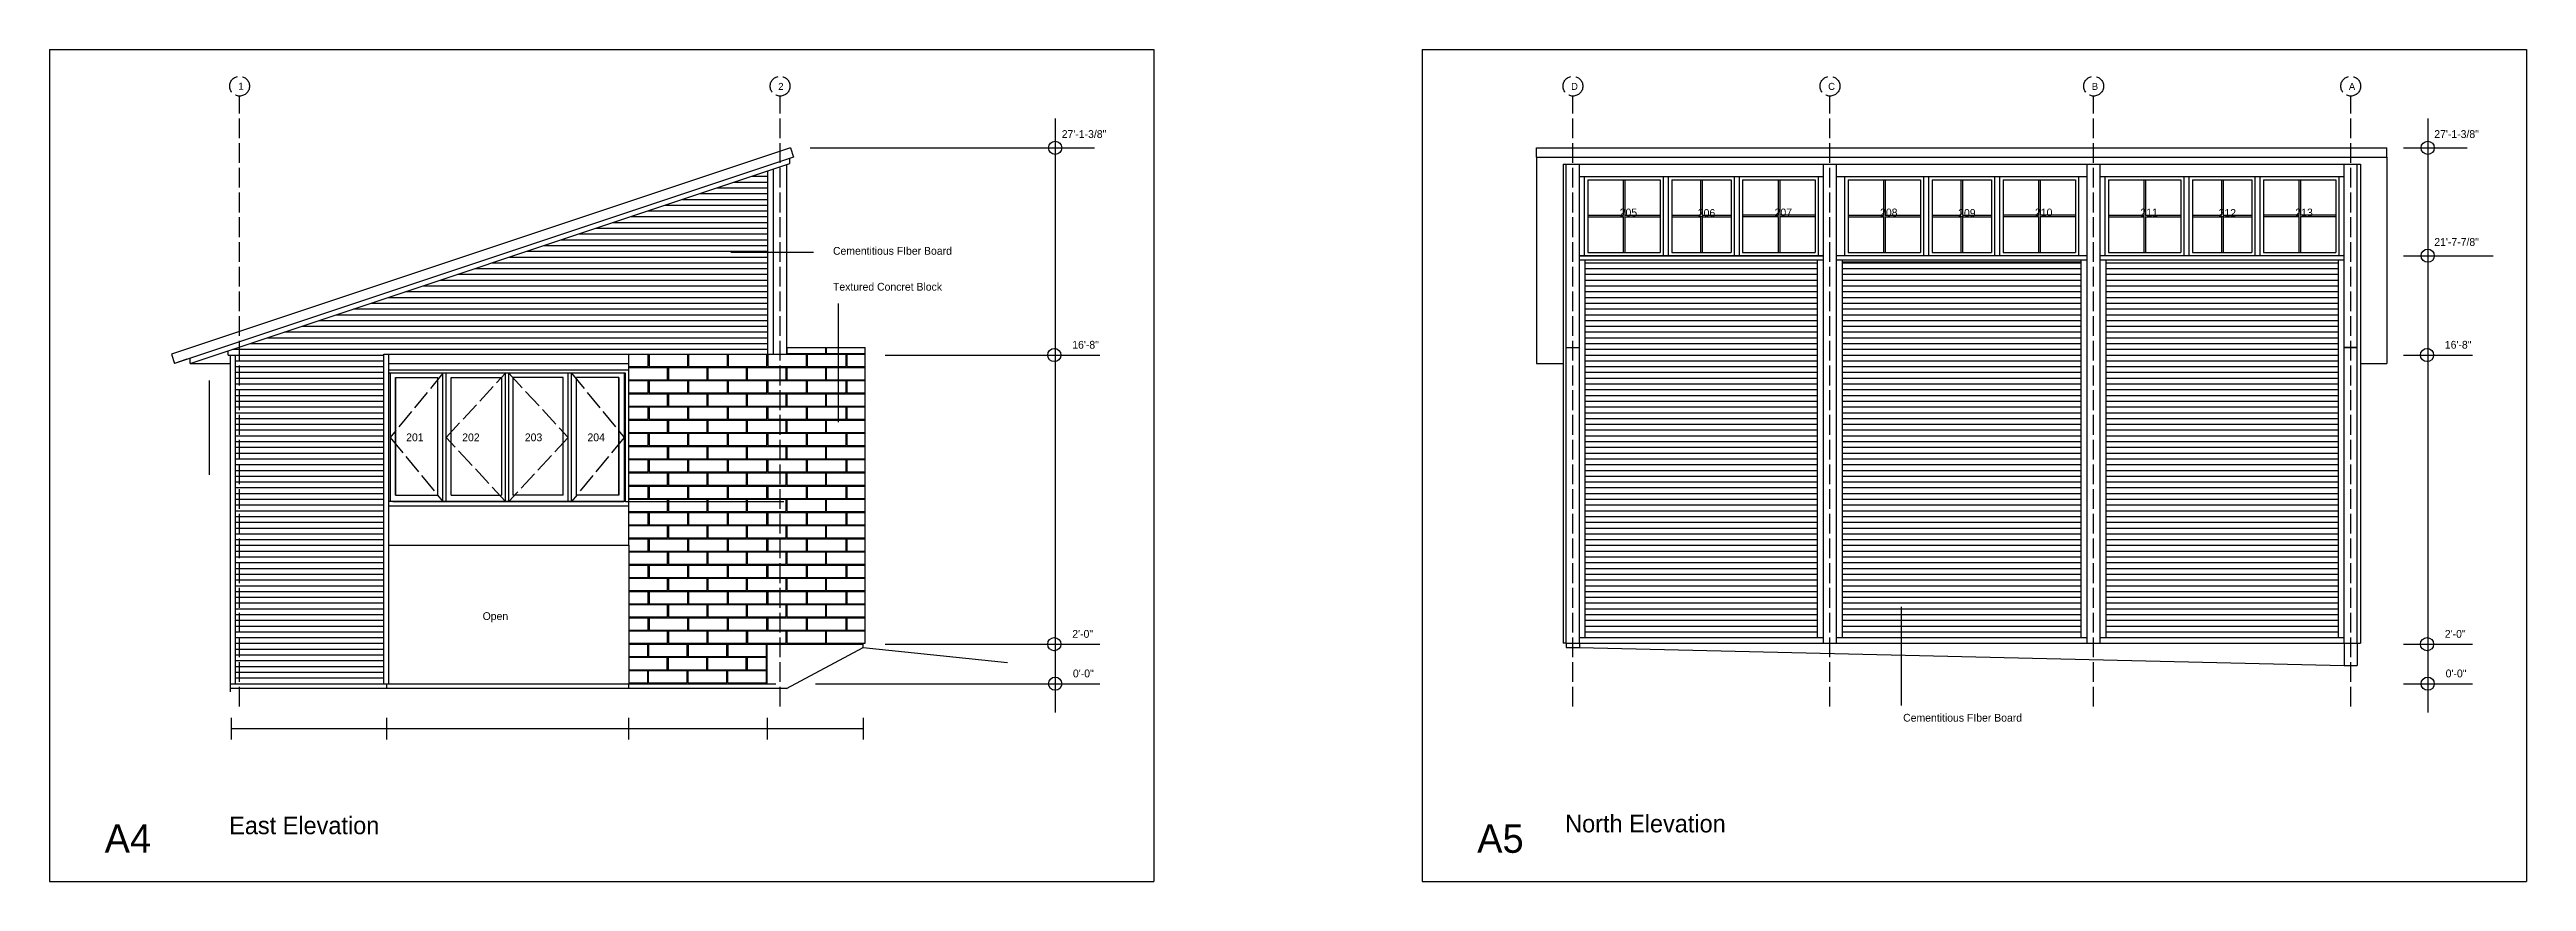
# Model space of a CAD drawing. Header units: inches. Extents: x 1334 to 5975, y 1498 to 3235.
# Drawn here: x 2139 to 3642, y 2730 to 3235 of the extents above; entities that cross this region are included whole.
import ezdxf

# ---------------------------------------------------------------- set-up
doc = ezdxf.new("R2010")
doc.units = ezdxf.units.IN
doc.header["$MEASUREMENT"] = 0
doc.linetypes.add('ACAD_ISO02W100', pattern=[15, 12, -3])
for name, color, linetype in [('blocks', 251, 'Continuous'), ('const', 253, 'Continuous'), ('e1', 253, 'Continuous'), ('e2', 251, 'Continuous'), ('glassSwing', 172, 'ACAD_ISO02W100'), ('grid', 30, 'ACAD_ISO02W100'), ('walls', 7, 'Continuous')]:
    doc.layers.add(name, color=color, linetype=linetype)

msp = doc.modelspace()

# ---------------------------------------------------------------- texts
at = {"layer": 'const', "attachment_point": 1}
for s, insert, char_height, width in [('1', (2253.4, 3215.2), 4.26, 1625.197), ('2', (2581, 3215.1), 4.26, 1625.197), ('D', (3062.1, 3215.1), 4.26, 1625.197), ('C', (3218.1, 3215.1), 4.26, 1625.197), ('B', (3378.1, 3215.1), 4.26, 1625.197), ('A', (3534.1, 3215.1), 4.26, 1625.197), ('27\'-1-3/8"', (2753, 3186.4), 4.74, 1805.775), ('27\'-1-3/8"', (3585.9, 3186.4), 4.74, 1805.775), ('205', (3091.6, 3138.8), 4.74, 1805.775), ('206', (3139, 3138.5), 4.74, 1805.775), ('207', (3185.6, 3138.8), 4.74, 1805.775), ('208', (3249.6, 3138.8), 4.74, 1805.775), ('209', (3297, 3138.5), 4.74, 1805.775), ('210', (3343.6, 3138.8), 4.74, 1805.775), ('211', (3407.6, 3138.8), 4.74, 1805.775), ('212', (3455, 3138.5), 4.74, 1805.775), ('213', (3501.6, 3138.8), 4.74, 1805.775), ('Cementitious FIber Board', (2614.2, 3115.5), 4.736, 1805.775), ('21\'-7-7/8"', (3585.9, 3120.9), 4.74, 1805.775), ('Textured Concret Block', (2614.2, 3093.7), 4.736, 1805.775), ('16\'-8"', (2759.4, 3058.5), 4.74, 1805.775), ('16\'-8"', (3592.3, 3058.5), 4.74, 1805.775), ('201', (2355.2, 3002.3), 4.74, 1805.775), ('202', (2389.2, 3002.3), 4.74, 1805.775), ('203', (2427.2, 3002.3), 4.74, 1805.775), ('204', (2465.2, 3002.3), 4.74, 1805.775), ('Open', (2401.6, 2893.8), 4.74, 1805.775), ('2\'-0"', (2759.4, 2883), 4.74, 1805.775), ('2\'-0"', (3592.3, 2883), 4.74, 1805.775), ('0\'-0"', (2759.8, 2859), 4.74, 1805.775), ('0\'-0"', (3592.8, 2859), 4.74, 1805.775), ('Cementitious FIber Board', (3263.6, 2832.1), 4.736, 1805.775), ('East Elevation', (2247.8, 2769.7), 10.656, 4062.993), ('North Elevation', (3058.5, 2770.8), 10.656, 4062.993), ('A4', (2172.2, 2765), 17.26, 6582.049), ('A5', (3005.1, 2765), 17.26, 6582.049)]:
    msp.add_mtext(s, dxfattribs=dict(at, insert=insert, char_height=char_height, width=width))

# ---------------------------------------------------------------- linework, layer by layer
for p, q in [((2138.8, 3235.3), (2138.8, 2730.3)), ((2138.8, 3235.3), (2808.9, 3235.3)), ((2808.9, 3235.3), (2808.9, 2730.3)), ((2971.7, 3235.3), (3641.8, 3235.3)), ((2971.7, 3235.3), (2971.7, 2730.3)), ((3641.8, 3235.3), (3641.8, 2730.3)), ((2138.8, 2730.3), (2808.9, 2730.3)), ((2971.7, 2730.3), (3641.8, 2730.3))]:
    msp.add_line(p, q)
at = {"layer": 'blocks'}
for p, q in [((2586.3, 3050.9), (2586.3, 3054.4)), ((2609.8, 3050.9), (2609.8, 3054.4)), ((2610.3, 3050.9), (2610.3, 3054.4)), ((2490.3, 3042.9), (2502.1, 3042.9)), ((2490.3, 3042.4), (2513.8, 3042.4)), ((2502.1, 3042.9), (2502.1, 3050.4)), ((2502.6, 3050.4), (2502.6, 3042.9)), ((2502.6, 3042.9), (2526.1, 3042.9)), ((2513.8, 3034.9), (2513.8, 3042.4)), ((2514.3, 3042.4), (2514.3, 3034.9)), ((2514.3, 3042.4), (2537.8, 3042.4)), ((2526.1, 3042.9), (2526.1, 3050.4)), ((2526.6, 3050.4), (2526.6, 3042.9)), ((2526.6, 3042.9), (2550.1, 3042.9)), ((2537.8, 3034.9), (2537.8, 3042.4)), ((2538.3, 3042.4), (2561.8, 3042.4)), ((2538.3, 3042.4), (2538.3, 3034.9)), ((2550.1, 3042.9), (2550.1, 3050.4)), ((2550.6, 3050.4), (2550.6, 3042.9)), ((2550.6, 3042.9), (2574.1, 3042.9)), ((2561.8, 3034.9), (2561.8, 3042.4)), ((2562.3, 3034.9), (2562.3, 3042.4)), ((2562.3, 3042.4), (2585.8, 3042.4)), ((2574.1, 3042.9), (2574.1, 3050.4)), ((2574.6, 3050.4), (2574.6, 3042.9)), ((2574.6, 3042.9), (2598.1, 3042.9)), ((2585.8, 3034.9), (2585.8, 3042.4)), ((2586.1, 3050.4), (2598.1, 3050.4)), ((2586.3, 3050.9), (2609.8, 3050.9)), ((2586.3, 3042.4), (2609.8, 3042.4)), ((2586.3, 3034.9), (2586.3, 3042.4)), ((2598.1, 3042.9), (2598.1, 3050.4)), ((2598.6, 3050.4), (2622.1, 3050.4)), ((2598.6, 3050.4), (2598.6, 3042.9)), ((2598.6, 3042.9), (2622.1, 3042.9)), ((2609.8, 3034.9), (2609.8, 3042.4)), ((2610.3, 3050.9), (2633.8, 3050.9)), ((2610.3, 3034.9), (2610.3, 3042.4)), ((2610.3, 3042.4), (2633.8, 3042.4)), ((2622.1, 3042.9), (2622.1, 3050.4)), ((2622.6, 3050.4), (2633.8, 3050.4)), ((2622.6, 3050.4), (2622.6, 3042.9)), ((2622.6, 3042.9), (2633.8, 3042.9)), ((2490.3, 3034.9), (2513.8, 3034.9)), ((2490.3, 3034.4), (2502.1, 3034.4)), ((2490.3, 3026.9), (2502.1, 3026.9)), ((2490.3, 3026.4), (2513.8, 3026.4)), ((2502.1, 3026.9), (2502.1, 3034.4)), ((2502.6, 3034.4), (2526.1, 3034.4)), ((2502.6, 3034.4), (2502.6, 3026.9)), ((2502.6, 3026.9), (2526.1, 3026.9)), ((2513.8, 3018.9), (2513.8, 3026.4)), ((2514.3, 3034.9), (2537.8, 3034.9)), ((2514.3, 3026.4), (2514.3, 3018.9)), ((2514.3, 3026.4), (2537.8, 3026.4)), ((2526.1, 3026.9), (2526.1, 3034.4)), ((2526.6, 3034.4), (2550.1, 3034.4)), ((2526.6, 3034.4), (2526.6, 3026.9)), ((2526.6, 3026.9), (2550.1, 3026.9)), ((2537.8, 3018.9), (2537.8, 3026.4)), ((2538.3, 3034.9), (2561.8, 3034.9)), ((2538.3, 3026.4), (2561.8, 3026.4)), ((2538.3, 3026.4), (2538.3, 3018.9)), ((2550.1, 3026.9), (2550.1, 3034.4)), ((2550.6, 3034.4), (2574.1, 3034.4)), ((2550.6, 3034.4), (2550.6, 3026.9)), ((2550.6, 3026.9), (2574.1, 3026.9)), ((2561.8, 3018.9), (2561.8, 3026.4)), ((2562.3, 3034.9), (2585.8, 3034.9)), ((2562.3, 3018.9), (2562.3, 3026.4)), ((2562.3, 3026.4), (2585.8, 3026.4)), ((2574.1, 3026.9), (2574.1, 3034.4)), ((2574.6, 3034.4), (2574.6, 3026.9)), ((2574.6, 3034.4), (2598.1, 3034.4)), ((2574.6, 3026.9), (2598.1, 3026.9)), ((2585.8, 3018.9), (2585.8, 3026.4)), ((2586.3, 3034.9), (2609.8, 3034.9)), ((2586.3, 3026.4), (2609.8, 3026.4)), ((2586.3, 3018.9), (2586.3, 3026.4)), ((2598.1, 3026.9), (2598.1, 3034.4)), ((2598.6, 3034.4), (2622.1, 3034.4)), ((2598.6, 3034.4), (2598.6, 3026.9)), ((2598.6, 3026.9), (2622.1, 3026.9)), ((2609.8, 3018.9), (2609.8, 3026.4)), ((2610.3, 3034.9), (2633.8, 3034.9)), ((2610.3, 3018.9), (2610.3, 3026.4)), ((2610.3, 3026.4), (2633.8, 3026.4)), ((2622.1, 3026.9), (2622.1, 3034.4)), ((2622.6, 3034.4), (2622.6, 3026.9)), ((2622.6, 3034.4), (2633.8, 3034.4)), ((2622.6, 3026.9), (2633.8, 3026.9)), ((2490.3, 3018.9), (2513.8, 3018.9)), ((2490.3, 3018.4), (2502.1, 3018.4)), ((2490.3, 3010.9), (2502.1, 3010.9)), ((2490.3, 3010.4), (2513.8, 3010.4)), ((2502.1, 3010.9), (2502.1, 3018.4)), ((2502.6, 3018.4), (2526.1, 3018.4)), ((2502.6, 3018.4), (2502.6, 3010.9)), ((2502.6, 3010.9), (2526.1, 3010.9)), ((2513.8, 3002.9), (2513.8, 3010.4)), ((2514.3, 3018.9), (2537.8, 3018.9)), ((2514.3, 3010.4), (2514.3, 3002.9)), ((2514.3, 3010.4), (2537.8, 3010.4)), ((2526.1, 3010.9), (2526.1, 3018.4)), ((2526.6, 3018.4), (2526.6, 3010.9)), ((2526.6, 3018.4), (2550.1, 3018.4)), ((2526.6, 3010.9), (2550.1, 3010.9)), ((2537.8, 3002.9), (2537.8, 3010.4)), ((2538.3, 3018.9), (2561.8, 3018.9)), ((2538.3, 3010.4), (2561.8, 3010.4)), ((2538.3, 3010.4), (2538.3, 3002.9)), ((2550.1, 3010.9), (2550.1, 3018.4)), ((2550.6, 3018.4), (2550.6, 3010.9)), ((2550.6, 3018.4), (2574.1, 3018.4)), ((2550.6, 3010.9), (2574.1, 3010.9)), ((2561.8, 3002.9), (2561.8, 3010.4)), ((2562.3, 3018.9), (2585.8, 3018.9)), ((2562.3, 3010.4), (2585.8, 3010.4)), ((2562.3, 3002.9), (2562.3, 3010.4)), ((2574.1, 3010.9), (2574.1, 3018.4)), ((2574.6, 3018.4), (2574.6, 3010.9)), ((2574.6, 3018.4), (2598.1, 3018.4)), ((2574.6, 3010.9), (2598.1, 3010.9)), ((2585.8, 3002.9), (2585.8, 3010.4)), ((2586.3, 3018.9), (2609.8, 3018.9)), ((2586.3, 3010.4), (2609.8, 3010.4)), ((2586.3, 3002.9), (2586.3, 3010.4)), ((2598.1, 3010.9), (2598.1, 3018.4)), ((2598.6, 3018.4), (2622.1, 3018.4)), ((2598.6, 3018.4), (2598.6, 3010.9)), ((2598.6, 3010.9), (2622.1, 3010.9)), ((2609.8, 3002.9), (2609.8, 3010.4)), ((2610.3, 3018.9), (2633.8, 3018.9)), ((2610.3, 3002.9), (2610.3, 3010.4)), ((2610.3, 3010.4), (2633.8, 3010.4)), ((2622.1, 3010.9), (2622.1, 3018.4)), ((2622.6, 3018.4), (2622.6, 3010.9)), ((2622.6, 3018.4), (2633.8, 3018.4)), ((2622.6, 3010.9), (2633.8, 3010.9)), ((2490.3, 3002.9), (2513.8, 3002.9)), ((2490.3, 3002.4), (2502.1, 3002.4)), ((2490.3, 2994.9), (2502.1, 2994.9)), ((2490.3, 2994.4), (2513.8, 2994.4)), ((2502.1, 2994.9), (2502.1, 3002.4)), ((2502.6, 3002.4), (2526.1, 3002.4)), ((2502.6, 3002.4), (2502.6, 2994.9)), ((2502.6, 2994.9), (2526.1, 2994.9)), ((2513.8, 2986.9), (2513.8, 2994.4)), ((2514.3, 3002.9), (2537.8, 3002.9)), ((2514.3, 2994.4), (2514.3, 2986.9)), ((2514.3, 2994.4), (2537.8, 2994.4)), ((2526.1, 2994.9), (2526.1, 3002.4)), ((2526.6, 3002.4), (2526.6, 2994.9)), ((2526.6, 3002.4), (2550.1, 3002.4)), ((2526.6, 2994.9), (2550.1, 2994.9)), ((2537.8, 2986.9), (2537.8, 2994.4)), ((2538.3, 3002.9), (2561.8, 3002.9)), ((2538.3, 2994.4), (2561.8, 2994.4)), ((2538.3, 2994.4), (2538.3, 2986.9)), ((2550.1, 2994.9), (2550.1, 3002.4)), ((2550.6, 3002.4), (2574.1, 3002.4)), ((2550.6, 3002.4), (2550.6, 2994.9)), ((2550.6, 2994.9), (2574.1, 2994.9)), ((2561.8, 2986.9), (2561.8, 2994.4)), ((2562.3, 3002.9), (2585.8, 3002.9)), ((2562.3, 2986.9), (2562.3, 2994.4)), ((2562.3, 2994.4), (2585.8, 2994.4)), ((2574.1, 2994.9), (2574.1, 3002.4)), ((2574.6, 3002.4), (2574.6, 2994.9)), ((2574.6, 3002.4), (2598.1, 3002.4)), ((2574.6, 2994.9), (2598.1, 2994.9)), ((2585.8, 2986.9), (2585.8, 2994.4)), ((2586.3, 3002.9), (2609.8, 3002.9)), ((2586.3, 2994.4), (2609.8, 2994.4)), ((2586.3, 2986.9), (2586.3, 2994.4)), ((2598.1, 2994.9), (2598.1, 3002.4)), ((2598.6, 3002.4), (2622.1, 3002.4)), ((2598.6, 3002.4), (2598.6, 2994.9)), ((2598.6, 2994.9), (2622.1, 2994.9)), ((2609.8, 2986.9), (2609.8, 2994.4)), ((2610.3, 3002.9), (2633.8, 3002.9)), ((2610.3, 2986.9), (2610.3, 2994.4)), ((2610.3, 2994.4), (2633.8, 2994.4)), ((2622.1, 2994.9), (2622.1, 3002.4)), ((2622.6, 3002.4), (2622.6, 2994.9)), ((2622.6, 3002.4), (2633.8, 3002.4)), ((2622.6, 2994.9), (2633.8, 2994.9)), ((2490.3, 2986.9), (2513.8, 2986.9)), ((2490.3, 2986.4), (2502.1, 2986.4)), ((2490.3, 2978.9), (2502.1, 2978.9)), ((2490.3, 2978.4), (2513.8, 2978.4)), ((2502.1, 2978.9), (2502.1, 2986.4)), ((2502.6, 2986.4), (2526.1, 2986.4)), ((2502.6, 2986.4), (2502.6, 2978.9)), ((2502.6, 2978.9), (2526.1, 2978.9)), ((2513.8, 2970.9), (2513.8, 2978.4)), ((2514.3, 2986.9), (2537.8, 2986.9)), ((2514.3, 2978.4), (2537.8, 2978.4)), ((2514.3, 2978.4), (2514.3, 2970.9)), ((2526.1, 2978.9), (2526.1, 2986.4)), ((2526.6, 2986.4), (2550.1, 2986.4)), ((2526.6, 2986.4), (2526.6, 2978.9)), ((2526.6, 2978.9), (2550.1, 2978.9)), ((2537.8, 2970.9), (2537.8, 2978.4)), ((2538.3, 2986.9), (2561.8, 2986.9)), ((2538.3, 2978.4), (2561.8, 2978.4)), ((2538.3, 2978.4), (2538.3, 2970.9)), ((2550.1, 2978.9), (2550.1, 2986.4)), ((2550.6, 2986.4), (2574.1, 2986.4)), ((2550.6, 2986.4), (2550.6, 2978.9)), ((2550.6, 2978.9), (2574.1, 2978.9)), ((2561.8, 2970.9), (2561.8, 2978.4)), ((2562.3, 2986.9), (2585.8, 2986.9)), ((2562.3, 2978.4), (2585.8, 2978.4)), ((2562.3, 2970.9), (2562.3, 2978.4)), ((2574.1, 2978.9), (2574.1, 2986.4)), ((2574.6, 2986.4), (2574.6, 2978.9)), ((2574.6, 2986.4), (2598.1, 2986.4)), ((2574.6, 2978.9), (2598.1, 2978.9)), ((2585.8, 2970.9), (2585.8, 2978.4)), ((2586.3, 2986.9), (2609.8, 2986.9)), ((2586.3, 2978.4), (2609.8, 2978.4)), ((2586.3, 2970.9), (2586.3, 2978.4)), ((2598.1, 2978.9), (2598.1, 2986.4)), ((2598.6, 2986.4), (2622.1, 2986.4)), ((2598.6, 2986.4), (2598.6, 2978.9)), ((2598.6, 2978.9), (2622.1, 2978.9)), ((2609.8, 2970.9), (2609.8, 2978.4)), ((2610.3, 2986.9), (2633.8, 2986.9)), ((2610.3, 2970.9), (2610.3, 2978.4)), ((2610.3, 2978.4), (2633.8, 2978.4)), ((2622.1, 2978.9), (2622.1, 2986.4)), ((2622.6, 2986.4), (2622.6, 2978.9)), ((2622.6, 2986.4), (2633.8, 2986.4)), ((2622.6, 2978.9), (2633.8, 2978.9)), ((2490.3, 2970.9), (2513.8, 2970.9)), ((2490.3, 2970.4), (2502.1, 2970.4)), ((2490.3, 2962.9), (2502.1, 2962.9)), ((2490.3, 2962.4), (2513.8, 2962.4)), ((2502.1, 2962.9), (2502.1, 2970.4)), ((2502.6, 2970.4), (2526.1, 2970.4)), ((2502.6, 2970.4), (2502.6, 2962.9)), ((2502.6, 2962.9), (2526.1, 2962.9)), ((2513.8, 2954.9), (2513.8, 2962.4)), ((2514.3, 2970.9), (2537.8, 2970.9)), ((2514.3, 2962.4), (2514.3, 2954.9)), ((2514.3, 2962.4), (2537.8, 2962.4)), ((2526.1, 2962.9), (2526.1, 2970.4)), ((2526.6, 2970.4), (2526.6, 2962.9)), ((2526.6, 2970.4), (2550.1, 2970.4)), ((2526.6, 2962.9), (2550.1, 2962.9)), ((2537.8, 2954.9), (2537.8, 2962.4)), ((2538.3, 2970.9), (2561.8, 2970.9)), ((2538.3, 2962.4), (2561.8, 2962.4)), ((2538.3, 2962.4), (2538.3, 2954.9)), ((2550.1, 2962.9), (2550.1, 2970.4)), ((2550.6, 2970.4), (2574.1, 2970.4)), ((2550.6, 2970.4), (2550.6, 2962.9)), ((2550.6, 2962.9), (2574.1, 2962.9)), ((2561.8, 2954.9), (2561.8, 2962.4)), ((2562.3, 2970.9), (2585.8, 2970.9)), ((2562.3, 2954.9), (2562.3, 2962.4)), ((2562.3, 2962.4), (2585.8, 2962.4)), ((2574.1, 2962.9), (2574.1, 2970.4)), ((2574.6, 2970.4), (2574.6, 2962.9)), ((2574.6, 2970.4), (2598.1, 2970.4)), ((2574.6, 2962.9), (2598.1, 2962.9)), ((2585.8, 2954.9), (2585.8, 2962.4)), ((2586.3, 2970.9), (2609.8, 2970.9)), ((2586.3, 2962.4), (2609.8, 2962.4)), ((2586.3, 2954.9), (2586.3, 2962.4)), ((2598.1, 2962.9), (2598.1, 2970.4)), ((2598.6, 2970.4), (2622.1, 2970.4)), ((2598.6, 2970.4), (2598.6, 2962.9)), ((2598.6, 2962.9), (2622.1, 2962.9)), ((2609.8, 2954.9), (2609.8, 2962.4)), ((2610.3, 2970.9), (2633.8, 2970.9)), ((2610.3, 2954.9), (2610.3, 2962.4)), ((2610.3, 2962.4), (2633.8, 2962.4)), ((2622.1, 2962.9), (2622.1, 2970.4)), ((2622.6, 2970.4), (2622.6, 2962.9)), ((2622.6, 2970.4), (2633.8, 2970.4)), ((2622.6, 2962.9), (2633.8, 2962.9)), ((2490.3, 2954.9), (2513.8, 2954.9)), ((2490.3, 2954.4), (2502.1, 2954.4)), ((2490.3, 2946.9), (2502.1, 2946.9)), ((2490.3, 2946.4), (2513.8, 2946.4)), ((2502.1, 2946.9), (2502.1, 2954.4)), ((2502.6, 2954.4), (2526.1, 2954.4)), ((2502.6, 2954.4), (2502.6, 2946.9)), ((2502.6, 2946.9), (2526.1, 2946.9)), ((2513.8, 2938.9), (2513.8, 2946.4)), ((2514.3, 2954.9), (2537.8, 2954.9)), ((2514.3, 2946.4), (2514.3, 2938.9)), ((2514.3, 2946.4), (2537.8, 2946.4)), ((2526.1, 2946.9), (2526.1, 2954.4)), ((2526.6, 2954.4), (2526.6, 2946.9)), ((2526.6, 2954.4), (2550.1, 2954.4)), ((2526.6, 2946.9), (2550.1, 2946.9)), ((2537.8, 2938.9), (2537.8, 2946.4)), ((2538.3, 2954.9), (2561.8, 2954.9)), ((2538.3, 2946.4), (2538.3, 2938.9)), ((2538.3, 2946.4), (2561.8, 2946.4)), ((2550.1, 2946.9), (2550.1, 2954.4)), ((2550.6, 2954.4), (2574.1, 2954.4)), ((2550.6, 2954.4), (2550.6, 2946.9)), ((2550.6, 2946.9), (2574.1, 2946.9)), ((2561.8, 2938.9), (2561.8, 2946.4)), ((2562.3, 2954.9), (2585.8, 2954.9)), ((2562.3, 2938.9), (2562.3, 2946.4)), ((2562.3, 2946.4), (2585.8, 2946.4)), ((2574.1, 2946.9), (2574.1, 2954.4)), ((2574.6, 2954.4), (2574.6, 2946.9)), ((2574.6, 2954.4), (2598.1, 2954.4)), ((2574.6, 2946.9), (2598.1, 2946.9)), ((2585.8, 2938.9), (2585.8, 2946.4)), ((2586.3, 2954.9), (2609.8, 2954.9)), ((2586.3, 2946.4), (2609.8, 2946.4)), ((2586.3, 2938.9), (2586.3, 2946.4)), ((2598.1, 2946.9), (2598.1, 2954.4)), ((2598.6, 2954.4), (2622.1, 2954.4)), ((2598.6, 2954.4), (2598.6, 2946.9)), ((2598.6, 2946.9), (2622.1, 2946.9)), ((2609.8, 2938.9), (2609.8, 2946.4)), ((2610.3, 2954.9), (2633.8, 2954.9)), ((2610.3, 2938.9), (2610.3, 2946.4)), ((2610.3, 2946.4), (2633.8, 2946.4)), ((2622.1, 2946.9), (2622.1, 2954.4)), ((2622.6, 2954.4), (2622.6, 2946.9)), ((2622.6, 2954.4), (2633.8, 2954.4)), ((2622.6, 2946.9), (2633.8, 2946.9)), ((2490.3, 2938.9), (2513.8, 2938.9)), ((2490.3, 2938.4), (2502.1, 2938.4)), ((2502.1, 2930.9), (2502.1, 2938.4)), ((2502.6, 2938.4), (2526.1, 2938.4)), ((2502.6, 2938.4), (2502.6, 2930.9)), ((2514.3, 2938.9), (2537.8, 2938.9)), ((2526.1, 2930.9), (2526.1, 2938.4)), ((2526.6, 2938.4), (2526.6, 2930.9)), ((2526.6, 2938.4), (2550.1, 2938.4)), ((2538.3, 2938.9), (2561.8, 2938.9)), ((2550.1, 2930.9), (2550.1, 2938.4)), ((2550.6, 2938.4), (2574.1, 2938.4)), ((2550.6, 2938.4), (2550.6, 2930.9)), ((2562.3, 2938.9), (2585.8, 2938.9)), ((2574.1, 2930.9), (2574.1, 2938.4)), ((2574.6, 2938.4), (2574.6, 2930.9)), ((2574.6, 2938.4), (2598.1, 2938.4)), ((2586.3, 2938.9), (2609.8, 2938.9)), ((2598.1, 2930.9), (2598.1, 2938.4)), ((2598.6, 2938.4), (2622.1, 2938.4)), ((2598.6, 2938.4), (2598.6, 2930.9)), ((2610.3, 2938.9), (2633.8, 2938.9)), ((2622.1, 2930.9), (2622.1, 2938.4)), ((2622.6, 2938.4), (2622.6, 2930.9)), ((2622.6, 2938.4), (2633.8, 2938.4)), ((2490.3, 2930.9), (2502.1, 2930.9)), ((2490.3, 2930.4), (2513.8, 2930.4)), ((2490.3, 2922.9), (2513.8, 2922.9)), ((2490.3, 2922.4), (2502.1, 2922.4)), ((2502.1, 2914.9), (2502.1, 2922.4)), ((2502.6, 2930.9), (2526.1, 2930.9)), ((2502.6, 2922.4), (2526.1, 2922.4)), ((2502.6, 2922.4), (2502.6, 2914.9)), ((2513.8, 2922.9), (2513.8, 2930.4)), ((2514.3, 2930.4), (2514.3, 2922.9)), ((2514.3, 2930.4), (2537.8, 2930.4)), ((2514.3, 2922.9), (2537.8, 2922.9)), ((2526.1, 2914.9), (2526.1, 2922.4)), ((2526.6, 2930.9), (2550.1, 2930.9)), ((2526.6, 2922.4), (2526.6, 2914.9)), ((2526.6, 2922.4), (2550.1, 2922.4)), ((2537.8, 2922.9), (2537.8, 2930.4)), ((2538.3, 2930.4), (2561.8, 2930.4)), ((2538.3, 2930.4), (2538.3, 2922.9)), ((2538.3, 2922.9), (2561.8, 2922.9)), ((2550.1, 2914.9), (2550.1, 2922.4)), ((2550.6, 2930.9), (2574.1, 2930.9)), ((2550.6, 2922.4), (2574.1, 2922.4)), ((2550.6, 2922.4), (2550.6, 2914.9)), ((2561.8, 2922.9), (2561.8, 2930.4)), ((2562.3, 2922.9), (2562.3, 2930.4)), ((2562.3, 2930.4), (2585.8, 2930.4)), ((2562.3, 2922.9), (2585.8, 2922.9)), ((2574.1, 2914.9), (2574.1, 2922.4)), ((2574.6, 2930.9), (2598.1, 2930.9)), ((2574.6, 2922.4), (2574.6, 2914.9)), ((2574.6, 2922.4), (2598.1, 2922.4)), ((2585.8, 2922.9), (2585.8, 2930.4)), ((2586.3, 2930.4), (2609.8, 2930.4)), ((2586.3, 2922.9), (2586.3, 2930.4)), ((2586.3, 2922.9), (2609.8, 2922.9)), ((2598.1, 2914.9), (2598.1, 2922.4)), ((2598.6, 2930.9), (2622.1, 2930.9)), ((2598.6, 2922.4), (2622.1, 2922.4)), ((2598.6, 2922.4), (2598.6, 2914.9)), ((2609.8, 2922.9), (2609.8, 2930.4)), ((2610.3, 2922.9), (2610.3, 2930.4)), ((2610.3, 2930.4), (2633.8, 2930.4)), ((2610.3, 2922.9), (2633.8, 2922.9)), ((2622.1, 2914.9), (2622.1, 2922.4)), ((2622.6, 2930.9), (2633.8, 2930.9)), ((2622.6, 2922.4), (2622.6, 2914.9)), ((2622.6, 2922.4), (2633.8, 2922.4)), ((2490.3, 2914.9), (2502.1, 2914.9)), ((2490.3, 2914.4), (2513.8, 2914.4)), ((2490.3, 2906.9), (2513.8, 2906.9)), ((2490.3, 2906.4), (2502.1, 2906.4)), ((2502.1, 2898.9), (2502.1, 2906.4)), ((2502.6, 2914.9), (2526.1, 2914.9)), ((2502.6, 2906.4), (2526.1, 2906.4)), ((2502.6, 2906.4), (2502.6, 2898.9)), ((2513.8, 2906.9), (2513.8, 2914.4)), ((2514.3, 2914.4), (2514.3, 2906.9)), ((2514.3, 2914.4), (2537.8, 2914.4)), ((2514.3, 2906.9), (2537.8, 2906.9)), ((2526.1, 2898.9), (2526.1, 2906.4)), ((2526.6, 2914.9), (2550.1, 2914.9)), ((2526.6, 2906.4), (2526.6, 2898.9)), ((2526.6, 2906.4), (2550.1, 2906.4)), ((2537.8, 2906.9), (2537.8, 2914.4)), ((2538.3, 2914.4), (2561.8, 2914.4)), ((2538.3, 2914.4), (2538.3, 2906.9)), ((2538.3, 2906.9), (2561.8, 2906.9)), ((2550.1, 2898.9), (2550.1, 2906.4)), ((2550.6, 2914.9), (2574.1, 2914.9)), ((2550.6, 2906.4), (2574.1, 2906.4)), ((2550.6, 2906.4), (2550.6, 2898.9)), ((2561.8, 2906.9), (2561.8, 2914.4)), ((2562.3, 2906.9), (2562.3, 2914.4)), ((2562.3, 2914.4), (2585.8, 2914.4)), ((2562.3, 2906.9), (2585.8, 2906.9)), ((2574.1, 2898.9), (2574.1, 2906.4)), ((2574.6, 2914.9), (2598.1, 2914.9)), ((2574.6, 2906.4), (2574.6, 2898.9)), ((2574.6, 2906.4), (2598.1, 2906.4)), ((2585.8, 2906.9), (2585.8, 2914.4)), ((2586.3, 2914.4), (2609.8, 2914.4)), ((2586.3, 2906.9), (2586.3, 2914.4)), ((2586.3, 2906.9), (2609.8, 2906.9)), ((2598.1, 2898.9), (2598.1, 2906.4)), ((2598.6, 2914.9), (2622.1, 2914.9)), ((2598.6, 2906.4), (2622.1, 2906.4)), ((2598.6, 2906.4), (2598.6, 2898.9)), ((2609.8, 2906.9), (2609.8, 2914.4)), ((2610.3, 2906.9), (2610.3, 2914.4)), ((2610.3, 2914.4), (2633.8, 2914.4)), ((2610.3, 2906.9), (2633.8, 2906.9)), ((2622.1, 2898.9), (2622.1, 2906.4)), ((2622.6, 2914.9), (2633.8, 2914.9)), ((2622.6, 2906.4), (2622.6, 2898.9)), ((2622.6, 2906.4), (2633.8, 2906.4)), ((2490.3, 2898.9), (2502.1, 2898.9)), ((2490.3, 2898.4), (2513.8, 2898.4)), ((2490.3, 2890.9), (2513.8, 2890.9)), ((2490.3, 2890.4), (2502.1, 2890.4)), ((2502.1, 2882.9), (2502.1, 2890.4)), ((2502.6, 2898.9), (2526.1, 2898.9)), ((2502.6, 2890.4), (2526.1, 2890.4)), ((2502.6, 2890.4), (2502.6, 2882.9)), ((2513.8, 2890.9), (2513.8, 2898.4)), ((2514.3, 2898.4), (2537.8, 2898.4)), ((2514.3, 2898.4), (2514.3, 2890.9)), ((2514.3, 2890.9), (2537.8, 2890.9)), ((2526.1, 2882.9), (2526.1, 2890.4)), ((2526.6, 2898.9), (2550.1, 2898.9)), ((2526.6, 2890.4), (2550.1, 2890.4)), ((2526.6, 2890.4), (2526.6, 2882.9)), ((2537.8, 2890.9), (2537.8, 2898.4)), ((2538.3, 2898.4), (2561.8, 2898.4)), ((2538.3, 2898.4), (2538.3, 2890.9)), ((2538.3, 2890.9), (2561.8, 2890.9)), ((2550.1, 2882.9), (2550.1, 2890.4)), ((2550.6, 2898.9), (2574.1, 2898.9)), ((2550.6, 2890.4), (2574.1, 2890.4)), ((2550.6, 2890.4), (2550.6, 2882.9)), ((2561.8, 2890.9), (2561.8, 2898.4)), ((2562.3, 2898.4), (2585.8, 2898.4)), ((2562.3, 2890.9), (2562.3, 2898.4)), ((2562.3, 2890.9), (2585.8, 2890.9)), ((2574.1, 2882.9), (2574.1, 2890.4)), ((2574.6, 2898.9), (2598.1, 2898.9)), ((2574.6, 2890.4), (2574.6, 2882.9)), ((2574.6, 2890.4), (2598.1, 2890.4)), ((2585.8, 2890.9), (2585.8, 2898.4)), ((2586.3, 2898.4), (2609.8, 2898.4)), ((2586.3, 2890.9), (2586.3, 2898.4)), ((2586.3, 2890.9), (2609.8, 2890.9)), ((2598.1, 2882.9), (2598.1, 2890.4)), ((2598.6, 2898.9), (2622.1, 2898.9)), ((2598.6, 2890.4), (2622.1, 2890.4)), ((2598.6, 2890.4), (2598.6, 2882.9)), ((2609.8, 2890.9), (2609.8, 2898.4)), ((2610.3, 2890.9), (2610.3, 2898.4)), ((2610.3, 2898.4), (2633.8, 2898.4)), ((2610.3, 2890.9), (2633.8, 2890.9)), ((2622.1, 2882.9), (2622.1, 2890.4)), ((2622.6, 2898.9), (2633.8, 2898.9)), ((2622.6, 2890.4), (2622.6, 2882.9)), ((2622.6, 2890.4), (2633.8, 2890.4)), ((2490.3, 2882.9), (2502.1, 2882.9)), ((2490.3, 2882.4), (2513.8, 2882.4)), ((2490.3, 2874.9), (2513.8, 2874.9)), ((2490.3, 2874.4), (2501.8, 2874.4)), ((2501.8, 2866.9), (2501.8, 2874.4)), ((2502.3, 2874.4), (2525.8, 2874.4)), ((2502.3, 2874.4), (2502.3, 2866.9)), ((2502.6, 2882.9), (2526.1, 2882.9)), ((2513.8, 2874.9), (2513.8, 2882.4)), ((2514.3, 2882.4), (2514.3, 2874.9)), ((2514.3, 2882.4), (2537.8, 2882.4)), ((2514.3, 2874.9), (2537.8, 2874.9)), ((2525.8, 2866.9), (2525.8, 2874.4)), ((2526.3, 2874.4), (2549.8, 2874.4)), ((2526.3, 2874.4), (2526.3, 2866.9)), ((2526.6, 2882.9), (2550.1, 2882.9)), ((2537.8, 2874.9), (2537.8, 2882.4)), ((2538.3, 2882.4), (2561.8, 2882.4)), ((2538.3, 2882.4), (2538.3, 2874.9)), ((2538.3, 2874.9), (2561.8, 2874.9)), ((2549.8, 2866.9), (2549.8, 2874.4)), ((2550.3, 2874.4), (2573.8, 2874.4)), ((2550.3, 2874.4), (2550.3, 2866.9)), ((2550.6, 2882.9), (2574.1, 2882.9)), ((2561.8, 2874.9), (2561.8, 2882.4)), ((2562.3, 2882.4), (2585.8, 2882.4)), ((2562.3, 2882.4), (2562.3, 2874.9)), ((2562.3, 2874.9), (2585.8, 2874.9)), ((2573.8, 2866.9), (2573.8, 2874.4)), ((2574.6, 2882.9), (2598.1, 2882.9)), ((2585.8, 2874.9), (2585.8, 2882.4)), ((2586.3, 2882.4), (2609.8, 2882.4)), ((2586.3, 2874.9), (2586.3, 2882.4)), ((2586.3, 2874.9), (2609.8, 2874.9)), ((2598.6, 2882.9), (2622.1, 2882.9)), ((2609.8, 2874.9), (2609.8, 2882.4)), ((2610.3, 2882.4), (2633.8, 2882.4)), ((2610.3, 2874.9), (2610.3, 2882.4)), ((2610.3, 2874.9), (2633.8, 2874.9)), ((2622.6, 2882.9), (2633.8, 2882.9)), ((2490.3, 2866.9), (2501.8, 2866.9)), ((2490.3, 2866.4), (2513.6, 2866.4)), ((2490.3, 2858.9), (2513.6, 2858.9)), ((2490.3, 2858.4), (2501.8, 2858.4)), ((2501.8, 2850.9), (2501.8, 2858.4)), ((2502.3, 2866.9), (2525.8, 2866.9)), ((2502.3, 2858.4), (2525.8, 2858.4)), ((2502.3, 2850.9), (2502.3, 2858.4)), ((2513.6, 2858.9), (2513.6, 2866.4)), ((2514.1, 2866.4), (2514.1, 2858.9)), ((2514.1, 2866.4), (2537.6, 2866.4)), ((2514.1, 2858.9), (2537.6, 2858.9)), ((2525.8, 2850.9), (2525.8, 2858.4)), ((2526.3, 2866.9), (2549.8, 2866.9)), ((2526.3, 2850.9), (2526.3, 2858.4)), ((2526.3, 2858.4), (2549.8, 2858.4)), ((2537.6, 2858.9), (2537.6, 2866.4)), ((2538.1, 2866.4), (2538.1, 2858.9)), ((2538.1, 2866.4), (2561.6, 2866.4)), ((2538.1, 2858.9), (2561.6, 2858.9)), ((2549.8, 2850.9), (2549.8, 2858.4)), ((2550.3, 2866.9), (2573.8, 2866.9)), ((2550.3, 2858.4), (2573.8, 2858.4)), ((2550.3, 2850.9), (2550.3, 2858.4)), ((2561.6, 2858.9), (2561.6, 2866.4)), ((2562.1, 2866.4), (2562.1, 2858.9)), ((2562.1, 2866.4), (2573.8, 2866.4)), ((2562.1, 2858.9), (2573.8, 2858.9)), ((2573.8, 2858.9), (2573.8, 2866.4)), ((2573.8, 2850.9), (2573.8, 2858.4)), ((2490.3, 2850.9), (2501.8, 2850.9)), ((2502.3, 2850.9), (2525.8, 2850.9)), ((2526.3, 2850.9), (2549.8, 2850.9)), ((2550.3, 2850.9), (2573.8, 2850.9))]:
    msp.add_line(p, q, dxfattribs=at)
at = {"layer": 'e1'}
for p, q in [((3041.2, 3170.1), (3557.2, 3170.1)), ((3041.2, 3170.1), (3041.2, 3044.8)), ((3067.2, 3054.4), (3067.2, 3165.7)), ((3215.2, 2874.9), (3215.2, 3165.7)), ((3223.2, 2874.9), (3223.2, 3165.7)), ((3375.2, 2874.9), (3375.2, 3165.7)), ((3383.2, 2874.9), (3383.2, 3165.7)), ((3531.2, 3054.4), (3531.2, 3165.7)), ((3557.2, 3170.1), (3557.2, 3044.8)), ((3215.2, 3110.2), (3067.2, 3110.2)), ((3067.2, 3107.7), (3215.2, 3107.7)), ((3375.2, 3110.2), (3223.2, 3110.2)), ((3223.2, 3107.7), (3375.2, 3107.7)), ((3531.2, 3110.2), (3383.2, 3110.2)), ((3383.2, 3107.7), (3531.2, 3107.7)), ((2224.1, 3044.8), (2248.6, 3044.8)), ((2490.3, 2934.4), (2490.3, 3050.4)), ((3041.2, 3044.8), (3057.2, 3044.8)), ((3541.2, 3044.8), (3557.2, 3044.8)), ((2235.7, 3034.4), (2235.7, 2977.1)), ((2344.7, 2958.4), (2490.3, 2958.4)), ((3067.2, 2878.4), (3215.2, 2878.4)), ((3067.2, 2874.9), (3531.2, 2874.9)), ((3223.2, 2878.4), (3375.2, 2878.4)), ((3383.2, 2878.4), (3531.2, 2878.4))]:
    msp.add_line(p, q, dxfattribs=at)
at = {"layer": 'e2'}
for p, q in [((2749, 3193.5), (2749, 2833)), ((3581.9, 3193.5), (3581.9, 2833)), ((2600.4, 3175.7), (2772.9, 3175.7)), ((3567.2, 3175.7), (3605.8, 3175.7)), ((2224.1, 3044.8), (2586.1, 3165.5)), ((2564.8, 3158.4), (2574.6, 3158.4)), ((2574.6, 3050.4), (2574.6, 3161.7)), ((2578.1, 3050.4), (2578.1, 3162.8)), ((3057.2, 3165.7), (3057.2, 2874.9)), ((3057.2, 3165.7), (3541.2, 3165.7)), ((3067.2, 3158.2), (3215.2, 3158.2)), ((3070.2, 3110.2), (3070.2, 3158.2)), ((3118.2, 3110.2), (3118.2, 3158.2)), ((3121.2, 3110.2), (3121.2, 3158.2)), ((3161.2, 3110.2), (3161.2, 3158.2)), ((3164.2, 3110.2), (3164.2, 3158.2)), ((3212.2, 3110.2), (3212.2, 3158.2)), ((3223.2, 3158.2), (3375.2, 3158.2)), ((3228.2, 3110.2), (3228.2, 3158.2)), ((3276.2, 3110.2), (3276.2, 3158.2)), ((3279.2, 3110.2), (3279.2, 3158.2)), ((3319.2, 3110.2), (3319.2, 3158.2)), ((3322.2, 3110.2), (3322.2, 3158.2)), ((3370.2, 3110.2), (3370.2, 3158.2)), ((3383.2, 3158.2), (3531.2, 3158.2)), ((3386.2, 3110.2), (3386.2, 3158.2)), ((3434.2, 3110.2), (3434.2, 3158.2)), ((3437.2, 3110.2), (3437.2, 3158.2)), ((3477.2, 3110.2), (3477.2, 3158.2)), ((3480.2, 3110.2), (3480.2, 3158.2)), ((3528.2, 3110.2), (3528.2, 3158.2)), ((3541.2, 3165.7), (3541.2, 2874.9)), ((2522.8, 3144.4), (2574.6, 3144.4)), ((2533.3, 3147.9), (2574.6, 3147.9)), ((2543.8, 3151.4), (2574.6, 3151.4)), ((2554.3, 3154.9), (2574.6, 3154.9)), ((3072.2, 3156.2), (3116.2, 3156.2)), ((3072.2, 3156.2), (3072.2, 3112.2)), ((3093.7, 3156.2), (3093.7, 3134.7)), ((3094.7, 3156.2), (3094.7, 3134.7)), ((3116.2, 3156.2), (3116.2, 3112.2)), ((3123.2, 3156.2), (3123.2, 3112.2)), ((3123.2, 3156.2), (3159.2, 3156.2)), ((3140.7, 3156.2), (3140.7, 3134.7)), ((3141.7, 3156.2), (3141.7, 3134.7)), ((3159.2, 3156.2), (3159.2, 3112.2)), ((3166.2, 3156.2), (3166.2, 3112.2)), ((3166.2, 3156.2), (3210.2, 3156.2)), ((3187.7, 3156.2), (3187.7, 3134.7)), ((3188.7, 3156.2), (3188.7, 3134.7)), ((3210.2, 3156.2), (3210.2, 3112.2)), ((3230.2, 3156.2), (3274.2, 3156.2)), ((3230.2, 3156.2), (3230.2, 3112.2)), ((3251.7, 3156.2), (3251.7, 3134.7)), ((3252.7, 3156.2), (3252.7, 3134.7)), ((3274.2, 3156.2), (3274.2, 3112.2)), ((3281.2, 3156.2), (3317.2, 3156.2)), ((3281.2, 3156.2), (3281.2, 3112.2)), ((3298.7, 3156.2), (3298.7, 3134.7)), ((3299.7, 3156.2), (3299.7, 3134.7)), ((3317.2, 3156.2), (3317.2, 3112.2)), ((3324.2, 3156.2), (3368.2, 3156.2)), ((3324.2, 3156.2), (3324.2, 3112.2)), ((3345.7, 3156.2), (3345.7, 3134.7)), ((3346.7, 3156.2), (3346.7, 3134.7)), ((3368.2, 3156.2), (3368.2, 3112.2)), ((3388.2, 3156.2), (3432.2, 3156.2)), ((3388.2, 3156.2), (3388.2, 3112.2)), ((3409.7, 3156.2), (3409.7, 3134.7)), ((3410.7, 3156.2), (3410.7, 3134.7)), ((3432.2, 3156.2), (3432.2, 3112.2)), ((3439.2, 3156.2), (3475.2, 3156.2)), ((3439.2, 3156.2), (3439.2, 3112.2)), ((3456.7, 3156.2), (3456.7, 3134.7)), ((3457.7, 3156.2), (3457.7, 3134.7)), ((3475.2, 3156.2), (3475.2, 3112.2)), ((3482.2, 3156.2), (3526.2, 3156.2)), ((3482.2, 3156.2), (3482.2, 3112.2)), ((3503.7, 3156.2), (3503.7, 3134.7)), ((3504.7, 3156.2), (3504.7, 3134.7)), ((3526.2, 3156.2), (3526.2, 3112.2)), ((2470.3, 3126.9), (2574.6, 3126.9)), ((2480.8, 3130.4), (2574.6, 3130.4)), ((2491.3, 3133.9), (2574.6, 3133.9)), ((2501.8, 3137.4), (2574.6, 3137.4)), ((2512.3, 3140.9), (2574.6, 3140.9)), ((3072.2, 3134.7), (3093.7, 3134.7)), ((3072.2, 3133.7), (3093.7, 3133.7)), ((3093.7, 3133.7), (3093.7, 3112.2)), ((3094.7, 3134.7), (3116.2, 3134.7)), ((3094.7, 3133.7), (3094.7, 3112.2)), ((3094.7, 3133.7), (3116.2, 3133.7)), ((3123.2, 3134.7), (3140.7, 3134.7)), ((3123.2, 3133.7), (3140.7, 3133.7)), ((3140.7, 3133.7), (3140.7, 3112.2)), ((3141.7, 3134.7), (3159.2, 3134.7)), ((3141.7, 3133.7), (3141.7, 3112.2)), ((3141.7, 3133.7), (3159.2, 3133.7)), ((3187.7, 3134.7), (3166.2, 3134.7)), ((3187.7, 3133.7), (3166.2, 3133.7)), ((3187.7, 3133.7), (3187.7, 3112.2)), ((3210.2, 3134.7), (3188.7, 3134.7)), ((3188.7, 3133.7), (3188.7, 3112.2)), ((3210.2, 3133.7), (3188.7, 3133.7)), ((3230.2, 3134.7), (3251.7, 3134.7)), ((3230.2, 3133.7), (3251.7, 3133.7)), ((3251.7, 3133.7), (3251.7, 3112.2)), ((3252.7, 3134.7), (3274.2, 3134.7)), ((3252.7, 3133.7), (3252.7, 3112.2)), ((3252.7, 3133.7), (3274.2, 3133.7)), ((3281.2, 3134.7), (3298.7, 3134.7)), ((3281.2, 3133.7), (3298.7, 3133.7)), ((3298.7, 3133.7), (3298.7, 3112.2)), ((3299.7, 3134.7), (3317.2, 3134.7)), ((3299.7, 3133.7), (3317.2, 3133.7)), ((3299.7, 3133.7), (3299.7, 3112.2)), ((3345.7, 3134.7), (3324.2, 3134.7)), ((3345.7, 3133.7), (3324.2, 3133.7)), ((3345.7, 3133.7), (3345.7, 3112.2)), ((3368.2, 3134.7), (3346.7, 3134.7)), ((3346.7, 3133.7), (3346.7, 3112.2)), ((3368.2, 3133.7), (3346.7, 3133.7)), ((3388.2, 3134.7), (3409.7, 3134.7)), ((3388.2, 3133.7), (3409.7, 3133.7)), ((3409.7, 3133.7), (3409.7, 3112.2)), ((3410.7, 3134.7), (3432.2, 3134.7)), ((3410.7, 3133.7), (3410.7, 3112.2)), ((3410.7, 3133.7), (3432.2, 3133.7)), ((3439.2, 3134.7), (3456.7, 3134.7)), ((3439.2, 3133.7), (3456.7, 3133.7)), ((3456.7, 3133.7), (3456.7, 3112.2)), ((3457.7, 3134.7), (3475.2, 3134.7)), ((3457.7, 3133.7), (3475.2, 3133.7)), ((3457.7, 3133.7), (3457.7, 3112.2)), ((3503.7, 3134.7), (3482.2, 3134.7)), ((3503.7, 3133.7), (3482.2, 3133.7)), ((3503.7, 3133.7), (3503.7, 3112.2)), ((3526.2, 3134.7), (3504.7, 3134.7)), ((3504.7, 3133.7), (3504.7, 3112.2)), ((3526.2, 3133.7), (3504.7, 3133.7)), ((2428.3, 3112.9), (2574.6, 3112.9)), ((2438.8, 3116.4), (2574.6, 3116.4)), ((2449.3, 3119.9), (2574.6, 3119.9)), ((2459.8, 3123.4), (2574.6, 3123.4)), ((3072.2, 3112.2), (3116.2, 3112.2)), ((3123.2, 3112.2), (3159.2, 3112.2)), ((3166.2, 3112.2), (3210.2, 3112.2)), ((3230.2, 3112.2), (3274.2, 3112.2)), ((3281.2, 3112.2), (3317.2, 3112.2)), ((3324.2, 3112.2), (3368.2, 3112.2)), ((3388.2, 3112.2), (3432.2, 3112.2)), ((3439.2, 3112.2), (3475.2, 3112.2)), ((3482.2, 3112.2), (3526.2, 3112.2)), ((2386.3, 3098.9), (2574.6, 3098.9)), ((2396.8, 3102.4), (2574.6, 3102.4)), ((2407.3, 3105.9), (2574.6, 3105.9)), ((2417.8, 3109.4), (2574.6, 3109.4)), ((3067.2, 3110.2), (3215.2, 3110.2)), ((3070.7, 2878.4), (3070.7, 3107.7)), ((3070.7, 3105.9), (3211.7, 3105.9)), ((3070.7, 3102.4), (3211.7, 3102.4)), ((3070.7, 3098.9), (3211.7, 3098.9)), ((3211.7, 2878.4), (3211.7, 3107.7)), ((3226.7, 2878.4), (3226.7, 3107.7)), ((3226.7, 3106.5), (3371.7, 3106.5)), ((3226.7, 3105.9), (3371.7, 3105.9)), ((3226.7, 3102.4), (3371.7, 3102.4)), ((3226.7, 3098.9), (3371.7, 3098.9)), ((3371.7, 2878.4), (3371.7, 3107.7)), ((3386.7, 2878.4), (3386.7, 3107.7)), ((3386.7, 3105.9), (3527.7, 3105.9)), ((3386.7, 3102.4), (3527.7, 3102.4)), ((3386.7, 3098.9), (3527.7, 3098.9)), ((3527.7, 2878.4), (3527.7, 3107.7)), ((3567.2, 3110.2), (3621.6, 3110.2)), ((3568.5, 3110.2), (3570.6, 3110.2)), ((2333.8, 3081.4), (2574.6, 3081.4)), ((2344.3, 3084.9), (2574.6, 3084.9)), ((2354.8, 3088.4), (2574.6, 3088.4)), ((2365.3, 3091.9), (2574.6, 3091.9)), ((2375.8, 3095.4), (2574.6, 3095.4)), ((3070.7, 3095.4), (3211.7, 3095.4)), ((3070.7, 3091.9), (3211.7, 3091.9)), ((3070.7, 3088.4), (3211.7, 3088.4)), ((3070.7, 3084.9), (3211.7, 3084.9)), ((3070.7, 3081.4), (3211.7, 3081.4)), ((3226.7, 3095.4), (3371.7, 3095.4)), ((3226.7, 3091.9), (3371.7, 3091.9)), ((3226.7, 3088.4), (3371.7, 3088.4)), ((3226.7, 3084.9), (3371.7, 3084.9)), ((3226.7, 3081.4), (3371.7, 3081.4)), ((3386.7, 3095.4), (3527.7, 3095.4)), ((3386.7, 3091.9), (3527.7, 3091.9)), ((3386.7, 3088.4), (3527.7, 3088.4)), ((3386.7, 3084.9), (3527.7, 3084.9)), ((3386.7, 3081.4), (3527.7, 3081.4)), ((2291.8, 3067.4), (2574.6, 3067.4)), ((2302.3, 3070.9), (2574.6, 3070.9)), ((2312.8, 3074.4), (2574.6, 3074.4)), ((2323.3, 3077.9), (2574.6, 3077.9)), ((3070.7, 3077.9), (3211.7, 3077.9)), ((3070.7, 3074.4), (3211.7, 3074.4)), ((3070.7, 3070.9), (3211.7, 3070.9)), ((3070.7, 3067.4), (3211.7, 3067.4)), ((3226.7, 3077.9), (3371.7, 3077.9)), ((3226.7, 3074.4), (3371.7, 3074.4)), ((3226.7, 3070.9), (3371.7, 3070.9)), ((3226.7, 3067.4), (3371.7, 3067.4)), ((3386.7, 3077.9), (3527.7, 3077.9)), ((3386.7, 3074.4), (3527.7, 3074.4)), ((3386.7, 3070.9), (3527.7, 3070.9)), ((3386.7, 3067.4), (3527.7, 3067.4)), ((2247.1, 3049.9), (2247.1, 3052.5)), ((2249.8, 3053.4), (2574.6, 3053.4)), ((2260.3, 3056.9), (2574.6, 3056.9)), ((2270.8, 3060.4), (2574.6, 3060.4)), ((2281.3, 3063.9), (2574.6, 3063.9)), ((3070.7, 3063.9), (3211.7, 3063.9)), ((3070.7, 3060.4), (3211.7, 3060.4)), ((3070.7, 3056.9), (3211.7, 3056.9)), ((3070.7, 3053.4), (3211.7, 3053.4)), ((3226.7, 3063.9), (3371.7, 3063.9)), ((3226.7, 3060.4), (3371.7, 3060.4)), ((3226.7, 3056.9), (3371.7, 3056.9)), ((3226.7, 3053.4), (3371.7, 3053.4)), ((3386.7, 3063.9), (3527.7, 3063.9)), ((3386.7, 3060.4), (3527.7, 3060.4)), ((3386.7, 3056.9), (3527.7, 3056.9)), ((3386.7, 3053.4), (3527.7, 3053.4)), ((2247.1, 3049.9), (2341.6, 3049.9)), ((2251.6, 2850.4), (2251.6, 3049.9)), ((2251.6, 3046.4), (2341.6, 3046.4)), ((2251.6, 3042.9), (2341.6, 3042.9)), ((2251.6, 3039.4), (2341.6, 3039.4)), ((2341.6, 2850.4), (2341.6, 3050.4)), ((2341.6, 3050.4), (2344.6, 3050.4)), ((2344.6, 3044.8), (2490.3, 3044.8)), ((2344.6, 3040.9), (2490.3, 3040.9)), ((2488.3, 3038.8), (2344.6, 3038.8)), ((2345.5, 3038.8), (2345.5, 2960.9)), ((2348.7, 3036.3), (2348.7, 2964.9)), ((2348.7, 2964.9), (2348.7, 3036.3)), ((2348.7, 3036.3), (2374.5, 3036.3)), ((2374.5, 2964.9), (2374.5, 3036.3)), ((2377.5, 2960.9), (2377.5, 3038.8)), ((2379.5, 2960.9), (2379.5, 3038.8)), ((2382.5, 2964.9), (2382.5, 3036.3)), ((2382.5, 3036.3), (2413, 3036.3)), ((2413, 3036.3), (2413, 2964.9)), ((2415.5, 2960.9), (2415.5, 3038.8)), ((2417.5, 2960.9), (2417.5, 3038.8)), ((2420, 3036.3), (2420, 2964.9)), ((2450.5, 3036.3), (2420, 3036.3)), ((2450.5, 2964.9), (2450.5, 3036.3)), ((2453.5, 2960.9), (2453.5, 3038.8)), ((2455.5, 2960.9), (2455.5, 3038.8)), ((2484.2, 3036.3), (2458.5, 3036.3)), ((2458.5, 2964.9), (2458.5, 3036.3)), ((2484.2, 2964.9), (2484.2, 3036.3)), ((2484.2, 3036.3), (2484.2, 2964.9)), ((2487.5, 3038.8), (2487.5, 2960.9)), ((2488.3, 2960.9), (2488.3, 3038.8)), ((2645.8, 3049.9), (2776.2, 3049.9)), ((3070.7, 3049.9), (3211.7, 3049.9)), ((3070.7, 3046.4), (3211.7, 3046.4)), ((3070.7, 3042.9), (3211.7, 3042.9)), ((3070.7, 3039.4), (3211.7, 3039.4)), ((3226.7, 3049.9), (3371.7, 3049.9)), ((3226.7, 3046.4), (3371.7, 3046.4)), ((3226.7, 3042.9), (3371.7, 3042.9)), ((3226.7, 3039.4), (3371.7, 3039.4)), ((3386.7, 3049.9), (3527.7, 3049.9)), ((3386.7, 3046.4), (3527.7, 3046.4)), ((3386.7, 3042.9), (3527.7, 3042.9)), ((3386.7, 3039.4), (3527.7, 3039.4)), ((3567.2, 3049.9), (3609.1, 3049.9)), ((2251.6, 3035.9), (2341.6, 3035.9)), ((2251.6, 3032.4), (2341.6, 3032.4)), ((2251.6, 3028.9), (2341.6, 3028.9)), ((2251.6, 3025.4), (2341.6, 3025.4)), ((2251.6, 3021.9), (2341.6, 3021.9)), ((3070.7, 3035.9), (3211.7, 3035.9)), ((3070.7, 3032.4), (3211.7, 3032.4)), ((3070.7, 3028.9), (3211.7, 3028.9)), ((3070.7, 3025.4), (3211.7, 3025.4)), ((3070.7, 3021.9), (3211.7, 3021.9)), ((3226.7, 3035.9), (3371.7, 3035.9)), ((3226.7, 3032.4), (3371.7, 3032.4)), ((3226.7, 3028.9), (3371.7, 3028.9)), ((3226.7, 3025.4), (3371.7, 3025.4)), ((3226.7, 3021.9), (3371.7, 3021.9)), ((3386.7, 3035.9), (3527.7, 3035.9)), ((3386.7, 3032.4), (3527.7, 3032.4)), ((3386.7, 3028.9), (3527.7, 3028.9)), ((3386.7, 3025.4), (3527.7, 3025.4)), ((3386.7, 3021.9), (3527.7, 3021.9)), ((2251.6, 3018.4), (2341.6, 3018.4)), ((2251.6, 3014.9), (2341.6, 3014.9)), ((2251.6, 3011.4), (2341.6, 3011.4)), ((2251.6, 3007.9), (2341.6, 3007.9)), ((3070.7, 3018.4), (3211.7, 3018.4)), ((3070.7, 3014.9), (3211.7, 3014.9)), ((3070.7, 3011.4), (3211.7, 3011.4)), ((3070.7, 3007.9), (3211.7, 3007.9)), ((3226.7, 3018.4), (3371.7, 3018.4)), ((3226.7, 3014.9), (3371.7, 3014.9)), ((3226.7, 3011.4), (3371.7, 3011.4)), ((3226.7, 3007.9), (3371.7, 3007.9)), ((3386.7, 3018.4), (3527.7, 3018.4)), ((3386.7, 3014.9), (3527.7, 3014.9)), ((3386.7, 3011.4), (3527.7, 3011.4)), ((3386.7, 3007.9), (3527.7, 3007.9)), ((2251.6, 3004.4), (2341.6, 3004.4)), ((2251.6, 3000.9), (2341.6, 3000.9)), ((2251.6, 2997.4), (2341.6, 2997.4)), ((2251.6, 2993.9), (2341.6, 2993.9)), ((3070.7, 3004.4), (3211.7, 3004.4)), ((3070.7, 3000.9), (3211.7, 3000.9)), ((3070.7, 2997.4), (3211.7, 2997.4)), ((3070.7, 2993.9), (3211.7, 2993.9)), ((3226.7, 3004.4), (3371.7, 3004.4)), ((3226.7, 3000.9), (3371.7, 3000.9)), ((3226.7, 2997.4), (3371.7, 2997.4)), ((3226.7, 2993.9), (3371.7, 2993.9)), ((3386.7, 3004.4), (3527.7, 3004.4)), ((3386.7, 3000.9), (3527.7, 3000.9)), ((3386.7, 2997.4), (3527.7, 2997.4)), ((3386.7, 2993.9), (3527.7, 2993.9)), ((2251.6, 2990.4), (2341.6, 2990.4)), ((2251.6, 2986.9), (2341.6, 2986.9)), ((2251.6, 2983.4), (2341.6, 2983.4)), ((2251.6, 2979.9), (2341.6, 2979.9)), ((2251.6, 2976.4), (2341.6, 2976.4)), ((3070.7, 2990.4), (3211.7, 2990.4)), ((3070.7, 2986.9), (3211.7, 2986.9)), ((3070.7, 2983.4), (3211.7, 2983.4)), ((3070.7, 2979.9), (3211.7, 2979.9)), ((3070.7, 2976.4), (3211.7, 2976.4)), ((3226.7, 2990.4), (3371.7, 2990.4)), ((3226.7, 2986.9), (3371.7, 2986.9)), ((3226.7, 2983.4), (3371.7, 2983.4)), ((3226.7, 2979.9), (3371.7, 2979.9)), ((3226.7, 2976.4), (3371.7, 2976.4)), ((3386.7, 2990.4), (3527.7, 2990.4)), ((3386.7, 2986.9), (3527.7, 2986.9)), ((3386.7, 2983.4), (3527.7, 2983.4)), ((3386.7, 2979.9), (3527.7, 2979.9)), ((3386.7, 2976.4), (3527.7, 2976.4)), ((2251.6, 2972.9), (2341.6, 2972.9)), ((2251.6, 2969.4), (2341.6, 2969.4)), ((2251.6, 2965.9), (2341.6, 2965.9)), ((2251.6, 2962.4), (2341.6, 2962.4)), ((2348.7, 2964.9), (2374.5, 2964.9)), ((2382.5, 2964.9), (2413, 2964.9)), ((2450.5, 2964.9), (2420, 2964.9)), ((2484.2, 2964.9), (2458.5, 2964.9)), ((3070.7, 2972.9), (3211.7, 2972.9)), ((3070.7, 2969.4), (3211.7, 2969.4)), ((3070.7, 2965.9), (3211.7, 2965.9)), ((3070.7, 2962.4), (3211.7, 2962.4)), ((3226.7, 2972.9), (3371.7, 2972.9)), ((3226.7, 2969.4), (3371.7, 2969.4)), ((3226.7, 2965.9), (3371.7, 2965.9)), ((3226.7, 2962.4), (3371.7, 2962.4)), ((3386.7, 2972.9), (3527.7, 2972.9)), ((3386.7, 2969.4), (3527.7, 2969.4)), ((3386.7, 2965.9), (3527.7, 2965.9)), ((3386.7, 2962.4), (3527.7, 2962.4)), ((2251.6, 2958.9), (2341.6, 2958.9)), ((2251.6, 2955.4), (2341.6, 2955.4)), ((2251.6, 2951.9), (2341.6, 2951.9)), ((2251.6, 2948.4), (2341.6, 2948.4)), ((2488.3, 2960.9), (2344.6, 2960.9)), ((2347.2, 2960.9), (2487.2, 2960.9)), ((2488.3, 2960.9), (2584.3, 2960.9)), ((3070.7, 2958.9), (3211.7, 2958.9)), ((3070.7, 2955.4), (3211.7, 2955.4)), ((3070.7, 2951.9), (3211.7, 2951.9)), ((3070.7, 2948.4), (3211.7, 2948.4)), ((3226.7, 2958.9), (3371.7, 2958.9)), ((3226.7, 2955.4), (3371.7, 2955.4)), ((3226.7, 2951.9), (3371.7, 2951.9)), ((3226.7, 2948.4), (3371.7, 2948.4)), ((3386.7, 2958.9), (3527.7, 2958.9)), ((3386.7, 2955.4), (3527.7, 2955.4)), ((3386.7, 2951.9), (3527.7, 2951.9)), ((3386.7, 2948.4), (3527.7, 2948.4)), ((2251.6, 2944.9), (2341.6, 2944.9)), ((2251.6, 2941.4), (2341.6, 2941.4)), ((2251.6, 2937.9), (2341.6, 2937.9)), ((2251.6, 2934.4), (2341.6, 2934.4)), ((3070.7, 2944.9), (3211.7, 2944.9)), ((3070.7, 2941.4), (3211.7, 2941.4)), ((3070.7, 2937.9), (3211.7, 2937.9)), ((3070.7, 2934.4), (3211.7, 2934.4)), ((3226.7, 2944.9), (3371.7, 2944.9)), ((3226.7, 2941.4), (3371.7, 2941.4)), ((3226.7, 2937.9), (3371.7, 2937.9)), ((3226.7, 2934.4), (3371.7, 2934.4)), ((3386.7, 2944.9), (3527.7, 2944.9)), ((3386.7, 2941.4), (3527.7, 2941.4)), ((3386.7, 2937.9), (3527.7, 2937.9)), ((3386.7, 2934.4), (3527.7, 2934.4)), ((2251.6, 2930.9), (2341.6, 2930.9)), ((2251.6, 2927.4), (2341.6, 2927.4)), ((2251.6, 2923.9), (2341.6, 2923.9)), ((2251.6, 2920.4), (2341.6, 2920.4)), ((2251.6, 2916.9), (2341.6, 2916.9)), ((3070.7, 2930.9), (3211.7, 2930.9)), ((3070.7, 2927.4), (3211.7, 2927.4)), ((3070.7, 2923.9), (3211.7, 2923.9)), ((3070.7, 2920.4), (3211.7, 2920.4)), ((3070.7, 2916.9), (3211.7, 2916.9)), ((3226.7, 2930.9), (3371.7, 2930.9)), ((3226.7, 2927.4), (3371.7, 2927.4)), ((3226.7, 2923.9), (3371.7, 2923.9)), ((3226.7, 2920.4), (3371.7, 2920.4)), ((3226.7, 2916.9), (3371.7, 2916.9)), ((3386.7, 2930.9), (3527.7, 2930.9)), ((3386.7, 2927.4), (3527.7, 2927.4)), ((3386.7, 2923.9), (3527.7, 2923.9)), ((3386.7, 2920.4), (3527.7, 2920.4)), ((3386.7, 2916.9), (3527.7, 2916.9)), ((2251.6, 2913.4), (2341.6, 2913.4)), ((2251.6, 2909.9), (2341.6, 2909.9)), ((2251.6, 2906.4), (2341.6, 2906.4)), ((2251.6, 2902.9), (2341.6, 2902.9)), ((3070.7, 2913.4), (3211.7, 2913.4)), ((3070.7, 2909.9), (3211.7, 2909.9)), ((3070.7, 2906.4), (3211.7, 2906.4)), ((3070.7, 2902.9), (3211.7, 2902.9)), ((3070.7, 2902.9), (3211.7, 2902.9)), ((3226.7, 2913.4), (3371.7, 2913.4)), ((3226.7, 2909.9), (3371.7, 2909.9)), ((3226.7, 2906.4), (3371.7, 2906.4)), ((3226.7, 2902.9), (3371.7, 2902.9)), ((3226.7, 2902.9), (3371.7, 2902.9)), ((3386.7, 2913.4), (3527.7, 2913.4)), ((3386.7, 2909.9), (3527.7, 2909.9)), ((3386.7, 2906.4), (3527.7, 2906.4)), ((3386.7, 2902.9), (3527.7, 2902.9)), ((3386.7, 2902.9), (3527.7, 2902.9)), ((2251.6, 2899.4), (2341.6, 2899.4)), ((2251.6, 2895.9), (2341.6, 2895.9)), ((2251.6, 2892.4), (2341.6, 2892.4)), ((2251.6, 2888.9), (2341.6, 2888.9)), ((3070.7, 2899.4), (3211.7, 2899.4)), ((3070.7, 2895.9), (3211.7, 2895.9)), ((3070.7, 2892.4), (3211.7, 2892.4)), ((3070.7, 2888.9), (3211.7, 2888.9)), ((3226.7, 2899.4), (3371.7, 2899.4)), ((3226.7, 2895.9), (3371.7, 2895.9)), ((3226.7, 2892.4), (3371.7, 2892.4)), ((3226.7, 2888.9), (3371.7, 2888.9)), ((3386.7, 2899.4), (3527.7, 2899.4)), ((3386.7, 2895.9), (3527.7, 2895.9)), ((3386.7, 2892.4), (3527.7, 2892.4)), ((3386.7, 2888.9), (3527.7, 2888.9)), ((2251.6, 2885.4), (2341.6, 2885.4)), ((2251.6, 2881.9), (2341.6, 2881.9)), ((2251.6, 2878.4), (2341.6, 2878.4)), ((2251.6, 2874.9), (2341.6, 2874.9)), ((2251.6, 2871.4), (2341.6, 2871.4)), ((2574.3, 2874.4), (2632.6, 2874.4)), ((2574.3, 2850.4), (2574.3, 2874.4)), ((2603.5, 2874.4), (2621.8, 2874.4)), ((2645.8, 2874.4), (2776.2, 2874.4)), ((3059.2, 2874.9), (3057.2, 2874.9)), ((3070.7, 2885.4), (3211.7, 2885.4)), ((3070.7, 2881.9), (3211.7, 2881.9)), ((3226.7, 2885.4), (3371.7, 2885.4)), ((3226.7, 2881.9), (3371.7, 2881.9)), ((3386.7, 2885.4), (3527.7, 2885.4)), ((3386.7, 2881.9), (3527.7, 2881.9)), ((3539.2, 2874.9), (3541.2, 2874.9)), ((3567.2, 2874.4), (3609.1, 2874.4)), ((2251.6, 2867.9), (2341.6, 2867.9)), ((2251.6, 2864.4), (2341.6, 2864.4)), ((2251.6, 2860.9), (2341.6, 2860.9)), ((2251.6, 2857.4), (2341.6, 2857.4)), ((2248.6, 2850.4), (2490.1, 2850.4)), ((2251.6, 2853.9), (2341.6, 2853.9)), ((2343.2, 2850.4), (2343.2, 2847.4)), ((2490.1, 2850.4), (2574.3, 2850.4)), ((2490.1, 2850.4), (2490.1, 2847.4)), ((2490.1, 2850.4), (2579.5, 2850.4)), ((2603.5, 2850.4), (2776.2, 2850.4)), ((3567.2, 2850.4), (3609.1, 2850.4)), ((2249, 2829.7), (2249, 2816.5)), ((2343.2, 2829.7), (2343.2, 2816.5)), ((2490.1, 2829.7), (2490.1, 2816.5)), ((2574.3, 2829.7), (2574.3, 2816.5)), ((2632.6, 2829.7), (2632.6, 2816.5)), ((2249, 2823.1), (2632.6, 2823.1))]:
    msp.add_line(p, q, dxfattribs=at)
for centre in [(2749, 3175.7), (3581.9, 3175.7), (3581.9, 3110.2), (2748.5, 3049.9), (3581.5, 3049.9), (2748.5, 2874.4), (3581.5, 2874.4), (2749, 2850.4), (3581.9, 2850.4)]:
    msp.add_circle(centre, 4, dxfattribs=at)
at = {"layer": 'glassSwing'}
for p, q in [((2377.5, 3038.8), (2345.5, 2999.9)), ((2379.5, 2999.9), (2415.5, 3038.8)), ((2417.5, 3038.8), (2453.5, 2999.9)), ((2455.5, 3038.8), (2487.5, 2999.9)), ((2345.5, 2999.9), (2377.5, 2960.9)), ((2415.5, 2960.9), (2379.5, 2999.9)), ((2453.5, 2999.9), (2417.5, 2960.9)), ((2487.5, 2999.9), (2455.5, 2960.9))]:
    msp.add_line(p, q, dxfattribs=at)
at = {"layer": 'grid'}
for p, q in [((2254.1, 2836.5), (2254.1, 3207.1)), ((2582.1, 2836.5), (2582.1, 3207.1)), ((3063.2, 2836.5), (3063.2, 3207.1)), ((3219.2, 2836.5), (3219.2, 3207.1)), ((3379.2, 2836.5), (3379.2, 3207.1)), ((3535.2, 2836.5), (3535.2, 3207.1))]:
    msp.add_line(p, q, dxfattribs=at)
for centre in [(2254.1, 3213.1), (2582.1, 3213.1), (3063.2, 3213.1), (3219.2, 3213.1), (3379.2, 3213.1), (3535.2, 3213.1)]:
    msp.add_circle(centre, 6, dxfattribs=at)
at = {"layer": 'walls'}
for p, q in [((2588.4, 3175.7), (2212.7, 3050.5)), ((2588.4, 3175.7), (2590.3, 3170.1)), ((3041.2, 3175.7), (3557.2, 3175.7)), ((3041.2, 3170.1), (3041.2, 3175.7)), ((3557.2, 3170.1), (3557.2, 3175.7)), ((2590.3, 3170.1), (2214.6, 3044.8)), ((2586.1, 3165.5), (2588.1, 3166.2)), ((2586.1, 3050.4), (2586.1, 3165.5)), ((2588.1, 3166.2), (2588.1, 3169.3)), ((3059.2, 3054.4), (3059.2, 3165.7)), ((3539.2, 3054.4), (3539.2, 3165.7)), ((2602.3, 3112.1), (2552.3, 3112.1)), ((2617.4, 3081.1), (2617.4, 3009.1)), ((2586.3, 3054.4), (2609.8, 3054.4)), ((2610.3, 3054.4), (2633.8, 3054.4)), ((2633.8, 2874.9), (2633.8, 3054.4)), ((3059.2, 2874.9), (3059.2, 3054.4)), ((3059.2, 3054.4), (3067.2, 3054.4)), ((3067.2, 2874.9), (3067.2, 3054.4)), ((3531.2, 2874.9), (3531.2, 3054.4)), ((3531.2, 3054.4), (3539.2, 3054.4)), ((3539.2, 3054.4), (3531.2, 3054.4)), ((3539.2, 2874.9), (3539.2, 3054.4)), ((2212.7, 3050.5), (2214.6, 3044.8)), ((2222.1, 3047.3), (2214.6, 3044.8)), ((2224.1, 3044.8), (2224.1, 3048)), ((2248.6, 2845.4), (2248.6, 3049.9)), ((2344.6, 2850.4), (2344.6, 3050.4)), ((2344.6, 3050.4), (2586.1, 3050.4)), ((2344.6, 2934.4), (2490.3, 2934.4)), ((2490.3, 2934.4), (2490.3, 2850.4)), ((3262.5, 2837.1), (3262.5, 2897.1)), ((2585.9, 2847.4), (2632.6, 2872.4)), ((2632.6, 2872.4), (2632.6, 2874.4)), ((2632.6, 2872.4), (2720, 2863.3)), ((3059.2, 2874.9), (3067.2, 2874.9)), ((3059.2, 2874.9), (3059.2, 2872.4)), ((3059.2, 2872.4), (3067.2, 2872.4)), ((3067.2, 2874.9), (3067.2, 2872.4)), ((3067.2, 2872.4), (3531.2, 2861.4)), ((3531.2, 2874.9), (3531.2, 2861.4)), ((3531.2, 2874.9), (3539.2, 2874.9)), ((3539.2, 2874.9), (3539.2, 2861.4)), ((3531.2, 2861.4), (3539.2, 2861.4)), ((2585.9, 2847.4), (2248.6, 2847.4))]:
    msp.add_line(p, q, dxfattribs=at)

msp.set_redraw_order([(e.dxf.handle, doc.entitydb.next_handle()) for e in msp.query("TEXT MTEXT ATTDEF DIMENSION ARC_DIMENSION")])  # texts and dimensions are drawn at this point

doc.saveas('drawing.dxf')
